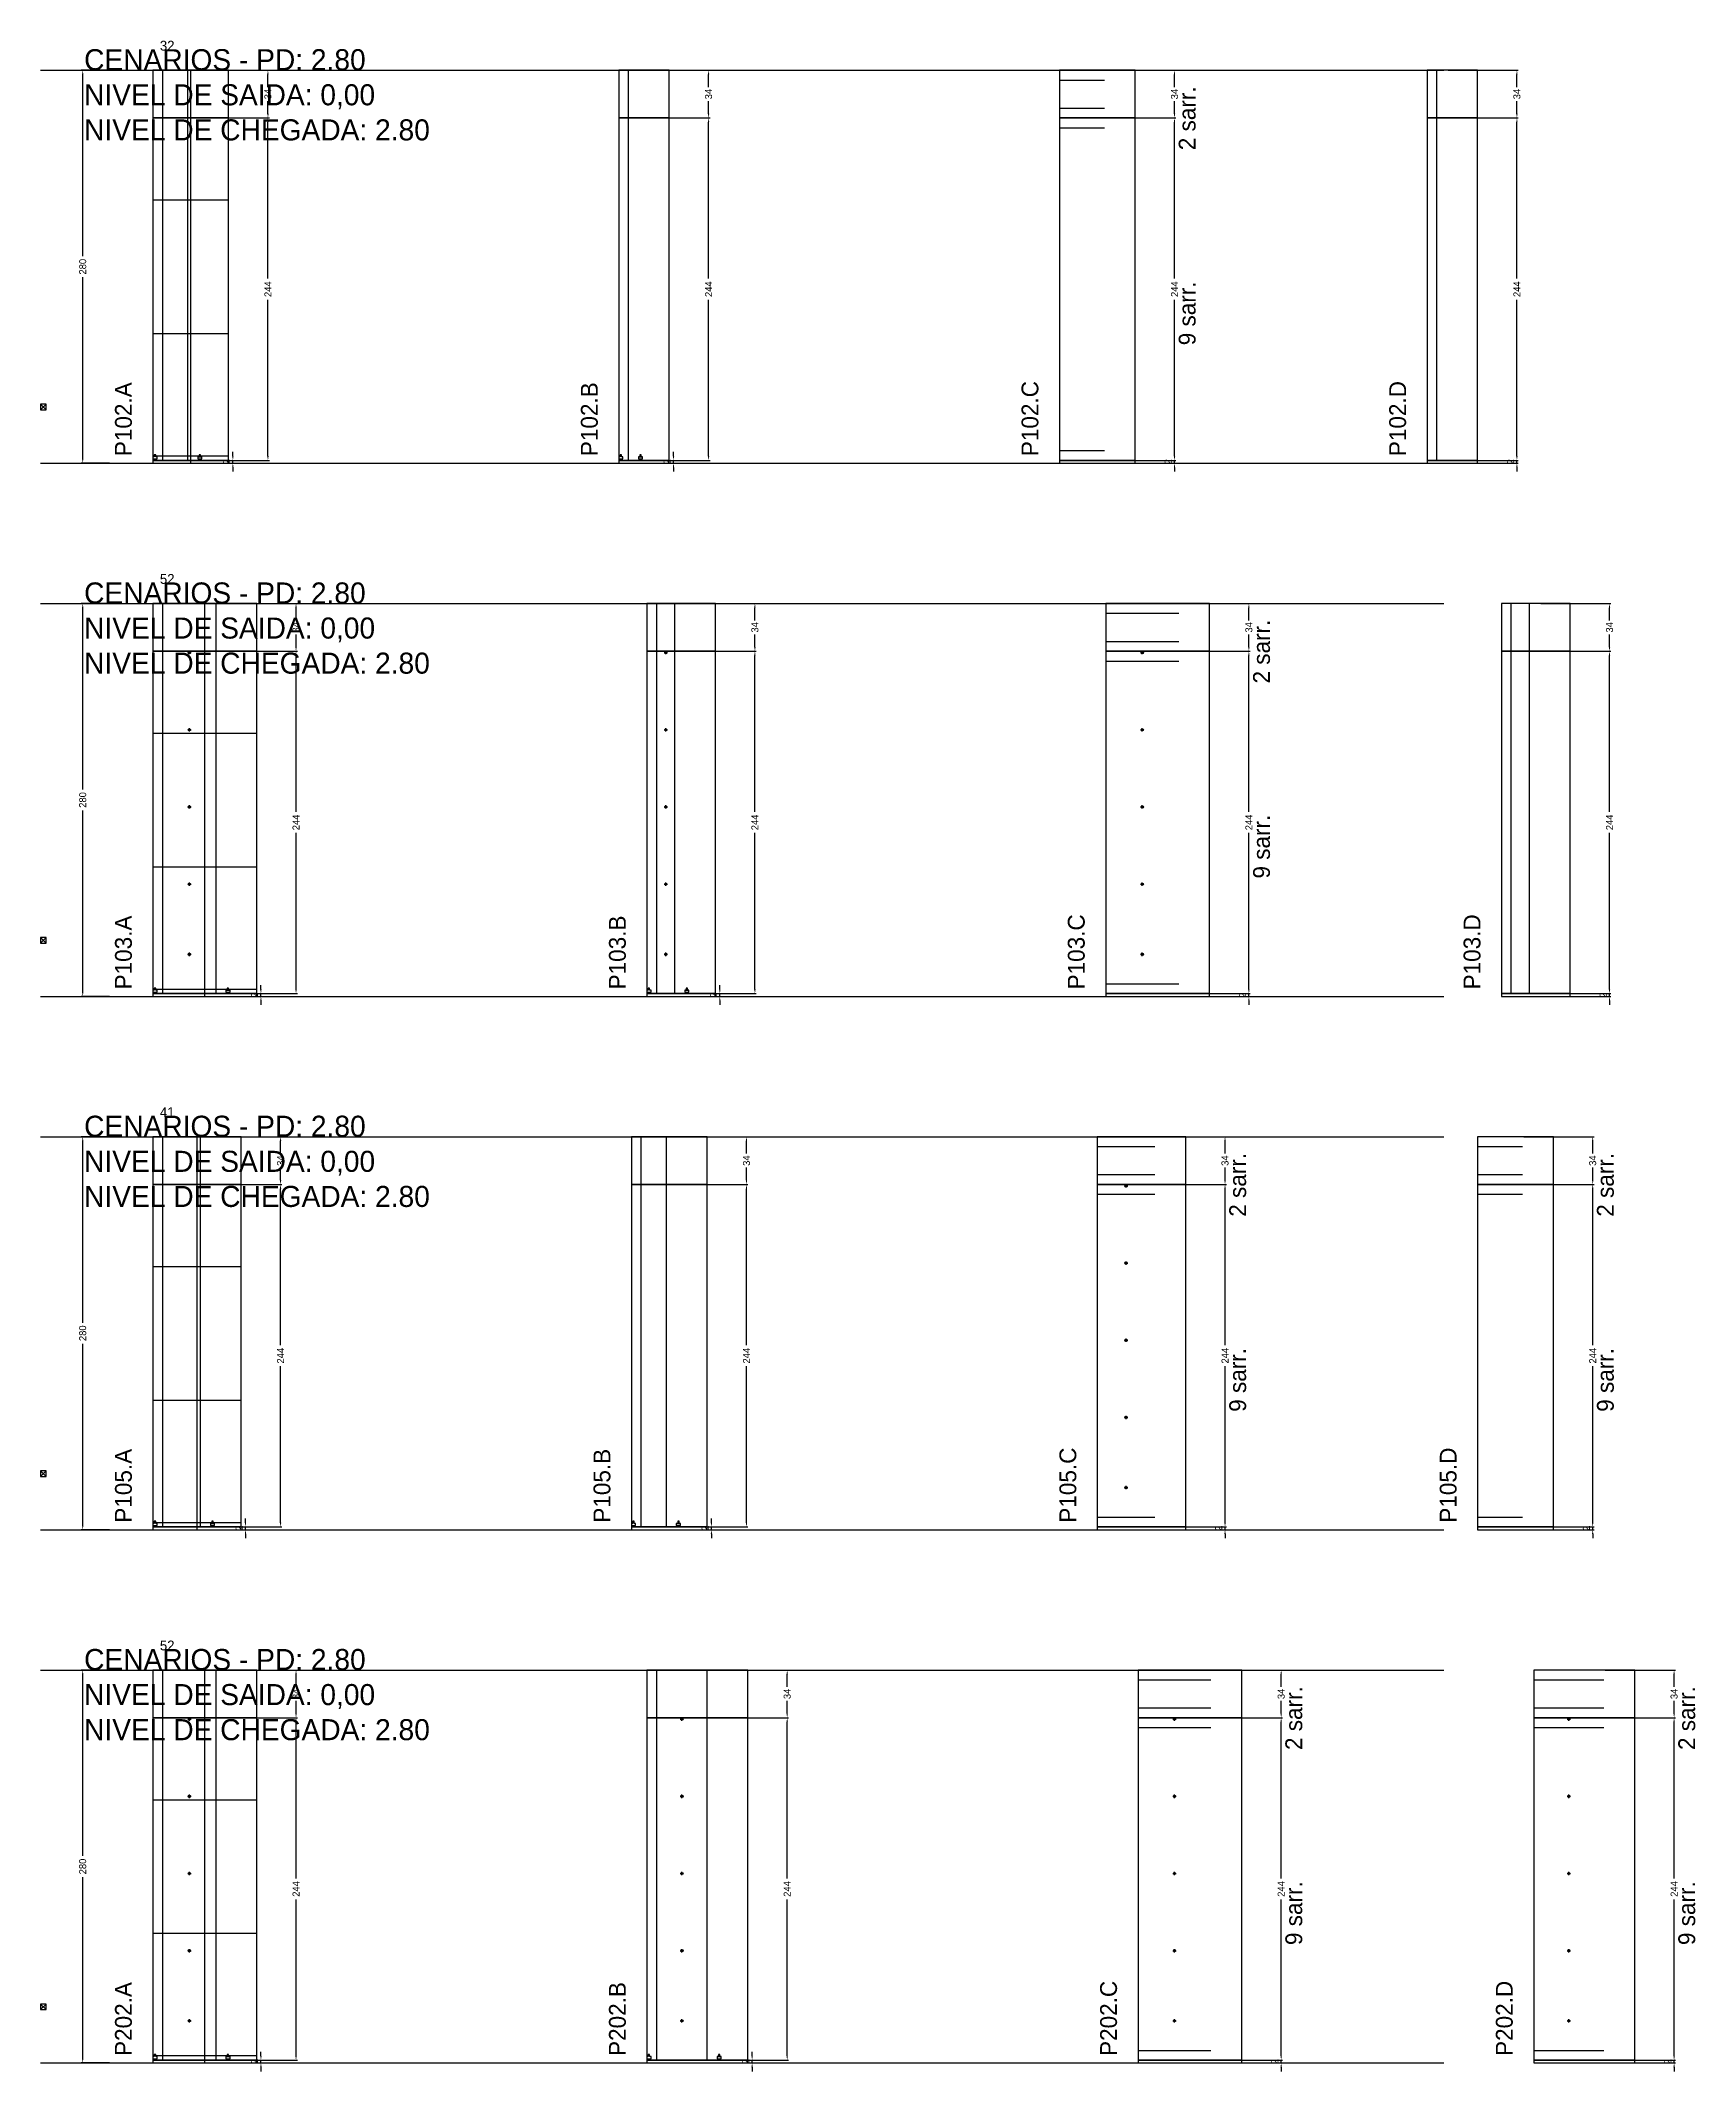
# Model space of a CAD drawing. Header units: centimetres. Extents: x -10500 to 4147, y -7606 to 295.
# Drawn here: x -7000 to -5821, y -1906 to -459 of the extents above; entities that cross this region are included whole.
import ezdxf

# ---------------------------------------------------------------- set-up
doc = ezdxf.new("R2010")
doc.units = ezdxf.units.CM
doc.linetypes.add('DASHED', pattern=[2, -2])
for name, color, linetype in [('COTA', 241, 'Continuous'), ('COTAS FURACAO', 16, 'Continuous'), ('Madeira', 30, 'Continuous'), ('NOMENCLATURA', 7, 'Continuous'), ('Nível', 160, 'Continuous'), ('Painéis', 200, 'Continuous'), ('Perfil Metálico', 150, 'Continuous'), ('SARR_2.2x7', 40, 'Continuous'), ('SARRAFO DE PRESSAO', 200, 'Continuous'), ('texto', 7, 'Continuous')]:
    doc.layers.add(name, color=color, linetype=linetype)
doc.dimstyles.new('PAINEL-NOVA', dxfattribs={"dimtxt": 5, "dimasz": 3, "dimexe": 1, "dimexo": 1, "dimgap": 1, "dimtad": 1, "dimcen": 2.5, "dimazin": 3, "dimtfac": 1, "dimtmove": 0, "dimatfit": 3})

msp = doc.modelspace()

# ---------------------------------------------------------------- texts
at = {"layer": 'NOMENCLATURA'}
for s, p in [('CENARIOS - PD: 2.80', (-6969, -480)), ('NIVEL DE SAIDA: 0,00', (-6969, -505)), ('NIVEL DE CHEGADA: 2.80', (-6969, -530)), ('CENARIOS - PD: 2.80', (-6969, -860)), ('NIVEL DE SAIDA: 0,00', (-6969, -885)), ('NIVEL DE CHEGADA: 2.80', (-6969, -910)), ('CENARIOS - PD: 2.80', (-6969, -1240)), ('NIVEL DE SAIDA: 0,00', (-6969, -1265)), ('NIVEL DE CHEGADA: 2.80', (-6969, -1290)), ('CENARIOS - PD: 2.80', (-6969, -1620)), ('NIVEL DE SAIDA: 0,00', (-6969, -1645)), ('NIVEL DE CHEGADA: 2.80', (-6969, -1670))]:
    msp.add_text(s, height=15, dxfattribs=at).set_placement(p)
for s, p in [('2 sarr.', (-6177, -537)), ('9 sarr.', (-6177, -676)), ('P102.A', (-6935, -755)), ('P102.B', (-6603, -755)), ('P102.C', (-6289, -755)), ('P102.D', (-6027, -755)), ('2 sarr.', (-6124, -917)), ('9 sarr.', (-6124, -1056)), ('P103.A', (-6935, -1135)), ('P103.B', (-6583, -1135)), ('P103.C', (-6256, -1135)), ('P103.D', (-5974, -1135)), ('2 sarr.', (-6141, -1297)), ('2 sarr.', (-5879, -1297)), ('9 sarr.', (-6141, -1436)), ('9 sarr.', (-5879, -1436)), ('P105.A', (-6935, -1515)), ('P105.B', (-6594, -1515)), ('P105.C', (-6262, -1515)), ('P105.D', (-5991, -1515)), ('2 sarr.', (-6101, -1677)), ('2 sarr.', (-5821, -1677)), ('9 sarr.', (-6101, -1816)), ('9 sarr.', (-5821, -1816)), ('P202.A', (-6935, -1895)), ('P202.B', (-6583, -1895)), ('P202.C', (-6233, -1895)), ('P202.D', (-5951, -1895))]:
    msp.add_text(s, height=12, rotation=90, dxfattribs=at).set_placement(p)
at = {"layer": 'texto'}
for s, p in [('32', (-6915, -466)), ('52', (-6915, -846)), ('41', (-6915, -1226)), ('52', (-6915, -1606))]:
    msp.add_text(s, height=7, dxfattribs=at).set_placement(p)

# ---------------------------------------------------------------- blocks, each defined once
blk = doc.blocks.new('_CLOSEDFILLED')
at = {"color": 0, "linetype": 'BYBLOCK'}
blk.add_solid([(-1, 0.16), (0, 0), (-1, -0.16)], dxfattribs=at)
blk = doc.blocks.new('*D105')
for p, q in [((-6951, -1620), (-6971, -1620)), ((-6970, -1752.5), (-6970, -1623)), ((-6970, -1897), (-6970, -1767.5)), ((-6951, -1900), (-6971, -1900))]:
    blk.add_line(p, q)
at = {"layer": 'Defpoints'}
for p in [(-6950, -1620), (-6970, -1900), (-6950, -1900)]:
    blk.add_point(p, dxfattribs=at)
at = {"layer": 'COTA', "xscale": 3, "yscale": 3}
for p, rotation in [((-6970, -1620), 90), ((-6970, -1900), 270)]:
    blk.add_blockref('_CLOSEDFILLED', p, dxfattribs=dict(at, rotation=rotation))
at = {"layer": 'COTA', "insert": (-6970, -1760), "char_height": 5, "attachment_point": 5, "rotation": 90}
blk.add_mtext('280', dxfattribs=at)
blk = doc.blocks.new('MULDURA')
at = {"layer": 'Paineis'}
for p, q in [((0, 0), (4, 4)), ((4, 0), (0, 4))]:
    blk.add_line(p, q, dxfattribs=at)
blk.add_lwpolyline([(0, 0), (4, 0), (4, 4), (0, 4)], close=True, dxfattribs=at)
blk = doc.blocks.new('*D107')
for p, q in [((-6867, -1654), (-6817, -1654)), ((-6818, -1768.5), (-6818, -1657)), ((-6818, -1895), (-6818, -1783.5)), ((-6867, -1898), (-6817, -1898))]:
    blk.add_line(p, q)
at = {"layer": 'Defpoints'}
for p in [(-6868, -1654), (-6868, -1898), (-6818, -1898)]:
    blk.add_point(p, dxfattribs=at)
at = {"layer": 'COTA', "xscale": 3, "yscale": 3}
for p, rotation in [((-6818, -1654), 90), ((-6818, -1898), 270)]:
    blk.add_blockref('_CLOSEDFILLED', p, dxfattribs=dict(at, rotation=rotation))
at = {"layer": 'COTA', "insert": (-6818, -1776), "char_height": 5, "attachment_point": 5, "rotation": 90}
blk.add_mtext('244', dxfattribs=at)
blk = doc.blocks.new('*D108')
for p, q in [((-6867, -1620), (-6817, -1620)), ((-6818, -1632), (-6818, -1623)), ((-6818, -1651), (-6818, -1642)), ((-6867, -1654), (-6817, -1654))]:
    blk.add_line(p, q)
at = {"layer": 'Defpoints'}
for p in [(-6868, -1620), (-6868, -1654), (-6818, -1654)]:
    blk.add_point(p, dxfattribs=at)
at = {"layer": 'COTA', "xscale": 3, "yscale": 3}
for p, rotation in [((-6818, -1620), 90), ((-6818, -1654), 270)]:
    blk.add_blockref('_CLOSEDFILLED', p, dxfattribs=dict(at, rotation=rotation))
at = {"layer": 'COTA', "insert": (-6818, -1637), "char_height": 5, "attachment_point": 5, "rotation": 90}
blk.add_mtext('34', dxfattribs=at)
blk = doc.blocks.new('SLIPTEE')
at = {"layer": 'Paineis'}
blk.add_lwpolyline([(0, 0), (3, 0), (3, 1.5), (2, 1.5), (2, 3), (1, 3), (1, 1.5), (0, 1.5)], close=True, dxfattribs=at)
blk = doc.blocks.new('SLIPTDD')
at = {"layer": 'Paineis'}
blk.add_line((0, 1.5), (3, 1.5), dxfattribs=at)
blk.add_lwpolyline([(0, 0), (3, 0), (3, 1.5), (2, 1.5), (2, 3), (1, 3), (1, 1.5), (0, 1.5)], close=True, dxfattribs=at)
blk = doc.blocks.new('furacao')
at = {"layer": 'COTAS FURACAO'}
for p, q in [((-1.2, 0), (1.2, 0)), ((0, -1.2), (0, 1.2))]:
    blk.add_line(p, q, dxfattribs=at)
blk.add_circle((0, 0), 0.8, dxfattribs=at)
blk = doc.blocks.new('*D110')
for p, q in [((-6517, -1654), (-6467, -1654)), ((-6468, -1768.5), (-6468, -1657)), ((-6468, -1895), (-6468, -1783.5)), ((-6517, -1898), (-6467, -1898))]:
    blk.add_line(p, q)
at = {"layer": 'Defpoints'}
for p in [(-6518, -1654), (-6518, -1898), (-6468, -1898)]:
    blk.add_point(p, dxfattribs=at)
at = {"layer": 'COTA', "xscale": 3, "yscale": 3}
for p, rotation in [((-6468, -1654), 90), ((-6468, -1898), 270)]:
    blk.add_blockref('_CLOSEDFILLED', p, dxfattribs=dict(at, rotation=rotation))
at = {"layer": 'COTA', "insert": (-6468, -1776), "char_height": 5, "attachment_point": 5, "rotation": 90}
blk.add_mtext('244', dxfattribs=at)
blk = doc.blocks.new('*D111')
for p, q in [((-6517, -1620), (-6467, -1620)), ((-6468, -1632), (-6468, -1623)), ((-6468, -1651), (-6468, -1642)), ((-6517, -1654), (-6467, -1654))]:
    blk.add_line(p, q)
at = {"layer": 'Defpoints'}
for p in [(-6518, -1620), (-6518, -1654), (-6468, -1654)]:
    blk.add_point(p, dxfattribs=at)
at = {"layer": 'COTA', "xscale": 3, "yscale": 3}
for p, rotation in [((-6468, -1620), 90), ((-6468, -1654), 270)]:
    blk.add_blockref('_CLOSEDFILLED', p, dxfattribs=dict(at, rotation=rotation))
at = {"layer": 'COTA', "insert": (-6468, -1637), "char_height": 5, "attachment_point": 5, "rotation": 90}
blk.add_mtext('34', dxfattribs=at)
blk = doc.blocks.new('*D113')
for p, q in [((-6165, -1654), (-6115, -1654)), ((-6116, -1768.5), (-6116, -1657)), ((-6116, -1895), (-6116, -1783.5)), ((-6165, -1898), (-6115, -1898))]:
    blk.add_line(p, q)
at = {"layer": 'Defpoints'}
for p in [(-6166, -1654), (-6166, -1898), (-6116, -1898)]:
    blk.add_point(p, dxfattribs=at)
at = {"layer": 'COTA', "xscale": 3, "yscale": 3}
for p, rotation in [((-6116, -1654), 90), ((-6116, -1898), 270)]:
    blk.add_blockref('_CLOSEDFILLED', p, dxfattribs=dict(at, rotation=rotation))
at = {"layer": 'COTA', "insert": (-6116, -1776), "char_height": 5, "attachment_point": 5, "rotation": 90}
blk.add_mtext('244', dxfattribs=at)
blk = doc.blocks.new('*D114')
for p, q in [((-6165, -1620), (-6115, -1620)), ((-6116, -1632), (-6116, -1623)), ((-6116, -1651), (-6116, -1642)), ((-6165, -1654), (-6115, -1654))]:
    blk.add_line(p, q)
at = {"layer": 'Defpoints'}
for p in [(-6166, -1620), (-6166, -1654), (-6116, -1654)]:
    blk.add_point(p, dxfattribs=at)
at = {"layer": 'COTA', "xscale": 3, "yscale": 3}
for p, rotation in [((-6116, -1620), 90), ((-6116, -1654), 270)]:
    blk.add_blockref('_CLOSEDFILLED', p, dxfattribs=dict(at, rotation=rotation))
at = {"layer": 'COTA', "insert": (-6116, -1637), "char_height": 5, "attachment_point": 5, "rotation": 90}
blk.add_mtext('34', dxfattribs=at)
blk = doc.blocks.new('*D116')
for p, q in [((-5885, -1654), (-5835, -1654)), ((-5836, -1768.5), (-5836, -1657)), ((-5836, -1895), (-5836, -1783.5)), ((-5885, -1898), (-5835, -1898))]:
    blk.add_line(p, q)
at = {"layer": 'Defpoints'}
for p in [(-5886, -1654), (-5886, -1898), (-5836, -1898)]:
    blk.add_point(p, dxfattribs=at)
at = {"layer": 'COTA', "xscale": 3, "yscale": 3}
for p, rotation in [((-5836, -1654), 90), ((-5836, -1898), 270)]:
    blk.add_blockref('_CLOSEDFILLED', p, dxfattribs=dict(at, rotation=rotation))
at = {"layer": 'COTA', "insert": (-5836, -1776), "char_height": 5, "attachment_point": 5, "rotation": 90}
blk.add_mtext('244', dxfattribs=at)
blk = doc.blocks.new('*D117')
for p, q in [((-5885, -1620), (-5835, -1620)), ((-5836, -1632), (-5836, -1623)), ((-5836, -1651), (-5836, -1642)), ((-5885, -1654), (-5835, -1654))]:
    blk.add_line(p, q)
at = {"layer": 'Defpoints'}
for p in [(-5886, -1620), (-5886, -1654), (-5836, -1654)]:
    blk.add_point(p, dxfattribs=at)
at = {"layer": 'COTA', "xscale": 3, "yscale": 3}
for p, rotation in [((-5836, -1620), 90), ((-5836, -1654), 270)]:
    blk.add_blockref('_CLOSEDFILLED', p, dxfattribs=dict(at, rotation=rotation))
at = {"layer": 'COTA', "insert": (-5836, -1637), "char_height": 5, "attachment_point": 5, "rotation": 90}
blk.add_mtext('34', dxfattribs=at)
blk = doc.blocks.new('*D79')
for p, q in [((-6951, -1240), (-6971, -1240)), ((-6970, -1372.5), (-6970, -1243)), ((-6970, -1517), (-6970, -1387.5)), ((-6951, -1520), (-6971, -1520))]:
    blk.add_line(p, q)
at = {"layer": 'Defpoints'}
for p in [(-6950, -1240), (-6970, -1520), (-6950, -1520)]:
    blk.add_point(p, dxfattribs=at)
at = {"layer": 'COTA', "xscale": 3, "yscale": 3}
for p, rotation in [((-6970, -1240), 90), ((-6970, -1520), 270)]:
    blk.add_blockref('_CLOSEDFILLED', p, dxfattribs=dict(at, rotation=rotation))
at = {"layer": 'COTA', "insert": (-6970, -1380), "char_height": 5, "attachment_point": 5, "rotation": 90}
blk.add_mtext('280', dxfattribs=at)
blk = doc.blocks.new('*D81')
for p, q in [((-6878, -1274), (-6828, -1274)), ((-6829, -1388.5), (-6829, -1277)), ((-6829, -1515), (-6829, -1403.5)), ((-6878, -1518), (-6828, -1518))]:
    blk.add_line(p, q)
at = {"layer": 'Defpoints'}
for p in [(-6879, -1274), (-6879, -1518), (-6829, -1518)]:
    blk.add_point(p, dxfattribs=at)
at = {"layer": 'COTA', "xscale": 3, "yscale": 3}
for p, rotation in [((-6829, -1274), 90), ((-6829, -1518), 270)]:
    blk.add_blockref('_CLOSEDFILLED', p, dxfattribs=dict(at, rotation=rotation))
at = {"layer": 'COTA', "insert": (-6829, -1396), "char_height": 5, "attachment_point": 5, "rotation": 90}
blk.add_mtext('244', dxfattribs=at)
blk = doc.blocks.new('*D82')
for p, q in [((-6878, -1240), (-6828, -1240)), ((-6829, -1252), (-6829, -1243)), ((-6829, -1271), (-6829, -1262)), ((-6878, -1274), (-6828, -1274))]:
    blk.add_line(p, q)
at = {"layer": 'Defpoints'}
for p in [(-6879, -1240), (-6879, -1274), (-6829, -1274)]:
    blk.add_point(p, dxfattribs=at)
at = {"layer": 'COTA', "xscale": 3, "yscale": 3}
for p, rotation in [((-6829, -1240), 90), ((-6829, -1274), 270)]:
    blk.add_blockref('_CLOSEDFILLED', p, dxfattribs=dict(at, rotation=rotation))
at = {"layer": 'COTA', "insert": (-6829, -1257), "char_height": 5, "attachment_point": 5, "rotation": 90}
blk.add_mtext('34', dxfattribs=at)
blk = doc.blocks.new('*D84')
for p, q in [((-6546, -1274), (-6496, -1274)), ((-6497, -1388.5), (-6497, -1277)), ((-6497, -1515), (-6497, -1403.5)), ((-6546, -1518), (-6496, -1518))]:
    blk.add_line(p, q)
at = {"layer": 'Defpoints'}
for p in [(-6547, -1274), (-6547, -1518), (-6497, -1518)]:
    blk.add_point(p, dxfattribs=at)
at = {"layer": 'COTA', "xscale": 3, "yscale": 3}
for p, rotation in [((-6497, -1274), 90), ((-6497, -1518), 270)]:
    blk.add_blockref('_CLOSEDFILLED', p, dxfattribs=dict(at, rotation=rotation))
at = {"layer": 'COTA', "insert": (-6497, -1396), "char_height": 5, "attachment_point": 5, "rotation": 90}
blk.add_mtext('244', dxfattribs=at)
blk = doc.blocks.new('*D85')
for p, q in [((-6546, -1240), (-6496, -1240)), ((-6497, -1252), (-6497, -1243)), ((-6497, -1271), (-6497, -1262)), ((-6546, -1274), (-6496, -1274))]:
    blk.add_line(p, q)
at = {"layer": 'Defpoints'}
for p in [(-6547, -1240), (-6547, -1274), (-6497, -1274)]:
    blk.add_point(p, dxfattribs=at)
at = {"layer": 'COTA', "xscale": 3, "yscale": 3}
for p, rotation in [((-6497, -1240), 90), ((-6497, -1274), 270)]:
    blk.add_blockref('_CLOSEDFILLED', p, dxfattribs=dict(at, rotation=rotation))
at = {"layer": 'COTA', "insert": (-6497, -1257), "char_height": 5, "attachment_point": 5, "rotation": 90}
blk.add_mtext('34', dxfattribs=at)
blk = doc.blocks.new('*D87')
for p, q in [((-6205, -1274), (-6155, -1274)), ((-6156, -1388.5), (-6156, -1277)), ((-6156, -1515), (-6156, -1403.5)), ((-6205, -1518), (-6155, -1518))]:
    blk.add_line(p, q)
at = {"layer": 'Defpoints'}
for p in [(-6206, -1274), (-6206, -1518), (-6156, -1518)]:
    blk.add_point(p, dxfattribs=at)
at = {"layer": 'COTA', "xscale": 3, "yscale": 3}
for p, rotation in [((-6156, -1274), 90), ((-6156, -1518), 270)]:
    blk.add_blockref('_CLOSEDFILLED', p, dxfattribs=dict(at, rotation=rotation))
at = {"layer": 'COTA', "insert": (-6156, -1396), "char_height": 5, "attachment_point": 5, "rotation": 90}
blk.add_mtext('244', dxfattribs=at)
blk = doc.blocks.new('*D88')
for p, q in [((-6205, -1240), (-6155, -1240)), ((-6156, -1252), (-6156, -1243)), ((-6156, -1271), (-6156, -1262)), ((-6205, -1274), (-6155, -1274))]:
    blk.add_line(p, q)
at = {"layer": 'Defpoints'}
for p in [(-6206, -1240), (-6206, -1274), (-6156, -1274)]:
    blk.add_point(p, dxfattribs=at)
at = {"layer": 'COTA', "xscale": 3, "yscale": 3}
for p, rotation in [((-6156, -1240), 90), ((-6156, -1274), 270)]:
    blk.add_blockref('_CLOSEDFILLED', p, dxfattribs=dict(at, rotation=rotation))
at = {"layer": 'COTA', "insert": (-6156, -1257), "char_height": 5, "attachment_point": 5, "rotation": 90}
blk.add_mtext('34', dxfattribs=at)
blk = doc.blocks.new('*D90')
for p, q in [((-5943, -1274), (-5893, -1274)), ((-5894, -1388.5), (-5894, -1277)), ((-5894, -1515), (-5894, -1403.5)), ((-5943, -1518), (-5893, -1518))]:
    blk.add_line(p, q)
at = {"layer": 'Defpoints'}
for p in [(-5944, -1274), (-5944, -1518), (-5894, -1518)]:
    blk.add_point(p, dxfattribs=at)
at = {"layer": 'COTA', "xscale": 3, "yscale": 3}
for p, rotation in [((-5894, -1274), 90), ((-5894, -1518), 270)]:
    blk.add_blockref('_CLOSEDFILLED', p, dxfattribs=dict(at, rotation=rotation))
at = {"layer": 'COTA', "insert": (-5894, -1396), "char_height": 5, "attachment_point": 5, "rotation": 90}
blk.add_mtext('244', dxfattribs=at)
blk = doc.blocks.new('*D91')
for p, q in [((-5943, -1240), (-5893, -1240)), ((-5894, -1252), (-5894, -1243)), ((-5894, -1271), (-5894, -1262)), ((-5943, -1274), (-5893, -1274))]:
    blk.add_line(p, q)
at = {"layer": 'Defpoints'}
for p in [(-5944, -1240), (-5944, -1274), (-5894, -1274)]:
    blk.add_point(p, dxfattribs=at)
at = {"layer": 'COTA', "xscale": 3, "yscale": 3}
for p, rotation in [((-5894, -1240), 90), ((-5894, -1274), 270)]:
    blk.add_blockref('_CLOSEDFILLED', p, dxfattribs=dict(at, rotation=rotation))
at = {"layer": 'COTA', "insert": (-5894, -1257), "char_height": 5, "attachment_point": 5, "rotation": 90}
blk.add_mtext('34', dxfattribs=at)
blk = doc.blocks.new('*D53')
for p, q in [((-6951, -860), (-6971, -860)), ((-6970, -992.5), (-6970, -863)), ((-6970, -1137), (-6970, -1007.5)), ((-6951, -1140), (-6971, -1140))]:
    blk.add_line(p, q)
at = {"layer": 'Defpoints'}
for p in [(-6950, -860), (-6970, -1140), (-6950, -1140)]:
    blk.add_point(p, dxfattribs=at)
at = {"layer": 'COTA', "xscale": 3, "yscale": 3}
for p, rotation in [((-6970, -860), 90), ((-6970, -1140), 270)]:
    blk.add_blockref('_CLOSEDFILLED', p, dxfattribs=dict(at, rotation=rotation))
at = {"layer": 'COTA', "insert": (-6970, -1000), "char_height": 5, "attachment_point": 5, "rotation": 90}
blk.add_mtext('280', dxfattribs=at)
blk = doc.blocks.new('*D55')
for p, q in [((-6867, -894), (-6817, -894)), ((-6818, -1008.5), (-6818, -897)), ((-6818, -1135), (-6818, -1023.5)), ((-6867, -1138), (-6817, -1138))]:
    blk.add_line(p, q)
at = {"layer": 'Defpoints'}
for p in [(-6868, -894), (-6868, -1138), (-6818, -1138)]:
    blk.add_point(p, dxfattribs=at)
at = {"layer": 'COTA', "xscale": 3, "yscale": 3}
for p, rotation in [((-6818, -894), 90), ((-6818, -1138), 270)]:
    blk.add_blockref('_CLOSEDFILLED', p, dxfattribs=dict(at, rotation=rotation))
at = {"layer": 'COTA', "insert": (-6818, -1016), "char_height": 5, "attachment_point": 5, "rotation": 90}
blk.add_mtext('244', dxfattribs=at)
blk = doc.blocks.new('*D56')
for p, q in [((-6867, -860), (-6817, -860)), ((-6818, -872), (-6818, -863)), ((-6818, -891), (-6818, -882)), ((-6867, -894), (-6817, -894))]:
    blk.add_line(p, q)
at = {"layer": 'Defpoints'}
for p in [(-6868, -860), (-6868, -894), (-6818, -894)]:
    blk.add_point(p, dxfattribs=at)
at = {"layer": 'COTA', "xscale": 3, "yscale": 3}
for p, rotation in [((-6818, -860), 90), ((-6818, -894), 270)]:
    blk.add_blockref('_CLOSEDFILLED', p, dxfattribs=dict(at, rotation=rotation))
at = {"layer": 'COTA', "insert": (-6818, -877), "char_height": 5, "attachment_point": 5, "rotation": 90}
blk.add_mtext('34', dxfattribs=at)
blk = doc.blocks.new('*D58')
for p, q in [((-6540, -894), (-6490, -894)), ((-6491, -1008.5), (-6491, -897)), ((-6491, -1135), (-6491, -1023.5)), ((-6540, -1138), (-6490, -1138))]:
    blk.add_line(p, q)
at = {"layer": 'Defpoints'}
for p in [(-6541, -894), (-6541, -1138), (-6491, -1138)]:
    blk.add_point(p, dxfattribs=at)
at = {"layer": 'COTA', "xscale": 3, "yscale": 3}
for p, rotation in [((-6491, -894), 90), ((-6491, -1138), 270)]:
    blk.add_blockref('_CLOSEDFILLED', p, dxfattribs=dict(at, rotation=rotation))
at = {"layer": 'COTA', "insert": (-6491, -1016), "char_height": 5, "attachment_point": 5, "rotation": 90}
blk.add_mtext('244', dxfattribs=at)
blk = doc.blocks.new('*D59')
for p, q in [((-6540, -860), (-6490, -860)), ((-6491, -872), (-6491, -863)), ((-6491, -891), (-6491, -882)), ((-6540, -894), (-6490, -894))]:
    blk.add_line(p, q)
at = {"layer": 'Defpoints'}
for p in [(-6541, -860), (-6541, -894), (-6491, -894)]:
    blk.add_point(p, dxfattribs=at)
at = {"layer": 'COTA', "xscale": 3, "yscale": 3}
for p, rotation in [((-6491, -860), 90), ((-6491, -894), 270)]:
    blk.add_blockref('_CLOSEDFILLED', p, dxfattribs=dict(at, rotation=rotation))
at = {"layer": 'COTA', "insert": (-6491, -877), "char_height": 5, "attachment_point": 5, "rotation": 90}
blk.add_mtext('34', dxfattribs=at)
blk = doc.blocks.new('*D61')
for p, q in [((-6188, -894), (-6138, -894)), ((-6139, -1008.5), (-6139, -897)), ((-6139, -1135), (-6139, -1023.5)), ((-6188, -1138), (-6138, -1138))]:
    blk.add_line(p, q)
at = {"layer": 'Defpoints'}
for p in [(-6189, -894), (-6189, -1138), (-6139, -1138)]:
    blk.add_point(p, dxfattribs=at)
at = {"layer": 'COTA', "xscale": 3, "yscale": 3}
for p, rotation in [((-6139, -894), 90), ((-6139, -1138), 270)]:
    blk.add_blockref('_CLOSEDFILLED', p, dxfattribs=dict(at, rotation=rotation))
at = {"layer": 'COTA', "insert": (-6139, -1016), "char_height": 5, "attachment_point": 5, "rotation": 90}
blk.add_mtext('244', dxfattribs=at)
blk = doc.blocks.new('*D62')
for p, q in [((-6188, -860), (-6138, -860)), ((-6139, -872), (-6139, -863)), ((-6139, -891), (-6139, -882)), ((-6188, -894), (-6138, -894))]:
    blk.add_line(p, q)
at = {"layer": 'Defpoints'}
for p in [(-6189, -860), (-6189, -894), (-6139, -894)]:
    blk.add_point(p, dxfattribs=at)
at = {"layer": 'COTA', "xscale": 3, "yscale": 3}
for p, rotation in [((-6139, -860), 90), ((-6139, -894), 270)]:
    blk.add_blockref('_CLOSEDFILLED', p, dxfattribs=dict(at, rotation=rotation))
at = {"layer": 'COTA', "insert": (-6139, -877), "char_height": 5, "attachment_point": 5, "rotation": 90}
blk.add_mtext('34', dxfattribs=at)
blk = doc.blocks.new('*D64')
for p, q in [((-5931, -894), (-5881, -894)), ((-5882, -1008.5), (-5882, -897)), ((-5882, -1135), (-5882, -1023.5)), ((-5931, -1138), (-5881, -1138))]:
    blk.add_line(p, q)
at = {"layer": 'Defpoints'}
for p in [(-5932, -894), (-5932, -1138), (-5882, -1138)]:
    blk.add_point(p, dxfattribs=at)
at = {"layer": 'COTA', "xscale": 3, "yscale": 3}
for p, rotation in [((-5882, -894), 90), ((-5882, -1138), 270)]:
    blk.add_blockref('_CLOSEDFILLED', p, dxfattribs=dict(at, rotation=rotation))
at = {"layer": 'COTA', "insert": (-5882, -1016), "char_height": 5, "attachment_point": 5, "rotation": 90}
blk.add_mtext('244', dxfattribs=at)
blk = doc.blocks.new('*D65')
for p, q in [((-5931, -860), (-5881, -860)), ((-5882, -872), (-5882, -863)), ((-5882, -891), (-5882, -882)), ((-5931, -894), (-5881, -894))]:
    blk.add_line(p, q)
at = {"layer": 'Defpoints'}
for p in [(-5932, -860), (-5932, -894), (-5882, -894)]:
    blk.add_point(p, dxfattribs=at)
at = {"layer": 'COTA', "xscale": 3, "yscale": 3}
for p, rotation in [((-5882, -860), 90), ((-5882, -894), 270)]:
    blk.add_blockref('_CLOSEDFILLED', p, dxfattribs=dict(at, rotation=rotation))
at = {"layer": 'COTA', "insert": (-5882, -877), "char_height": 5, "attachment_point": 5, "rotation": 90}
blk.add_mtext('34', dxfattribs=at)
blk = doc.blocks.new('*D27')
for p, q in [((-6951, -480), (-6971, -480)), ((-6970, -612.5), (-6970, -483)), ((-6970, -757), (-6970, -627.5)), ((-6951, -760), (-6971, -760))]:
    blk.add_line(p, q)
at = {"layer": 'Defpoints'}
for p in [(-6950, -480), (-6970, -760), (-6950, -760)]:
    blk.add_point(p, dxfattribs=at)
at = {"layer": 'COTA', "xscale": 3, "yscale": 3}
for p, rotation in [((-6970, -480), 90), ((-6970, -760), 270)]:
    blk.add_blockref('_CLOSEDFILLED', p, dxfattribs=dict(at, rotation=rotation))
at = {"layer": 'COTA', "insert": (-6970, -620), "char_height": 5, "attachment_point": 5, "rotation": 90}
blk.add_mtext('280', dxfattribs=at)
blk = doc.blocks.new('*D29')
for p, q in [((-6887, -514), (-6837, -514)), ((-6838, -628.5), (-6838, -517)), ((-6838, -755), (-6838, -643.5)), ((-6887, -758), (-6837, -758))]:
    blk.add_line(p, q)
at = {"layer": 'Defpoints'}
for p in [(-6888, -514), (-6888, -758), (-6838, -758)]:
    blk.add_point(p, dxfattribs=at)
at = {"layer": 'COTA', "xscale": 3, "yscale": 3}
for p, rotation in [((-6838, -514), 90), ((-6838, -758), 270)]:
    blk.add_blockref('_CLOSEDFILLED', p, dxfattribs=dict(at, rotation=rotation))
at = {"layer": 'COTA', "insert": (-6838, -636), "char_height": 5, "attachment_point": 5, "rotation": 90}
blk.add_mtext('244', dxfattribs=at)
blk = doc.blocks.new('*D30')
for p, q in [((-6887, -480), (-6837, -480)), ((-6838, -492), (-6838, -483)), ((-6838, -511), (-6838, -502)), ((-6887, -514), (-6837, -514))]:
    blk.add_line(p, q)
at = {"layer": 'Defpoints'}
for p in [(-6888, -480), (-6888, -514), (-6838, -514)]:
    blk.add_point(p, dxfattribs=at)
at = {"layer": 'COTA', "xscale": 3, "yscale": 3}
for p, rotation in [((-6838, -480), 90), ((-6838, -514), 270)]:
    blk.add_blockref('_CLOSEDFILLED', p, dxfattribs=dict(at, rotation=rotation))
at = {"layer": 'COTA', "insert": (-6838, -497), "char_height": 5, "attachment_point": 5, "rotation": 90}
blk.add_mtext('34', dxfattribs=at)
blk = doc.blocks.new('*D32')
for p, q in [((-6573, -514), (-6523, -514)), ((-6524, -628.5), (-6524, -517)), ((-6524, -755), (-6524, -643.5)), ((-6573, -758), (-6523, -758))]:
    blk.add_line(p, q)
at = {"layer": 'Defpoints'}
for p in [(-6574, -514), (-6574, -758), (-6524, -758)]:
    blk.add_point(p, dxfattribs=at)
at = {"layer": 'COTA', "xscale": 3, "yscale": 3}
for p, rotation in [((-6524, -514), 90), ((-6524, -758), 270)]:
    blk.add_blockref('_CLOSEDFILLED', p, dxfattribs=dict(at, rotation=rotation))
at = {"layer": 'COTA', "insert": (-6524, -636), "char_height": 5, "attachment_point": 5, "rotation": 90}
blk.add_mtext('244', dxfattribs=at)
blk = doc.blocks.new('*D33')
for p, q in [((-6573, -480), (-6523, -480)), ((-6524, -492), (-6524, -483)), ((-6524, -511), (-6524, -502)), ((-6573, -514), (-6523, -514))]:
    blk.add_line(p, q)
at = {"layer": 'Defpoints'}
for p in [(-6574, -480), (-6574, -514), (-6524, -514)]:
    blk.add_point(p, dxfattribs=at)
at = {"layer": 'COTA', "xscale": 3, "yscale": 3}
for p, rotation in [((-6524, -480), 90), ((-6524, -514), 270)]:
    blk.add_blockref('_CLOSEDFILLED', p, dxfattribs=dict(at, rotation=rotation))
at = {"layer": 'COTA', "insert": (-6524, -497), "char_height": 5, "attachment_point": 5, "rotation": 90}
blk.add_mtext('34', dxfattribs=at)
blk = doc.blocks.new('*D35')
for p, q in [((-6241, -514), (-6191, -514)), ((-6192, -628.5), (-6192, -517)), ((-6192, -755), (-6192, -643.5)), ((-6241, -758), (-6191, -758))]:
    blk.add_line(p, q)
at = {"layer": 'Defpoints'}
for p in [(-6242, -514), (-6242, -758), (-6192, -758)]:
    blk.add_point(p, dxfattribs=at)
at = {"layer": 'COTA', "xscale": 3, "yscale": 3}
for p, rotation in [((-6192, -514), 90), ((-6192, -758), 270)]:
    blk.add_blockref('_CLOSEDFILLED', p, dxfattribs=dict(at, rotation=rotation))
at = {"layer": 'COTA', "insert": (-6192, -636), "char_height": 5, "attachment_point": 5, "rotation": 90}
blk.add_mtext('244', dxfattribs=at)
blk = doc.blocks.new('*D36')
for p, q in [((-6241, -480), (-6191, -480)), ((-6192, -492), (-6192, -483)), ((-6192, -511), (-6192, -502)), ((-6241, -514), (-6191, -514))]:
    blk.add_line(p, q)
at = {"layer": 'Defpoints'}
for p in [(-6242, -480), (-6242, -514), (-6192, -514)]:
    blk.add_point(p, dxfattribs=at)
at = {"layer": 'COTA', "xscale": 3, "yscale": 3}
for p, rotation in [((-6192, -480), 90), ((-6192, -514), 270)]:
    blk.add_blockref('_CLOSEDFILLED', p, dxfattribs=dict(at, rotation=rotation))
at = {"layer": 'COTA', "insert": (-6192, -497), "char_height": 5, "attachment_point": 5, "rotation": 90}
blk.add_mtext('34', dxfattribs=at)
blk = doc.blocks.new('*D38')
for p, q in [((-5997, -514), (-5947, -514)), ((-5948, -628.5), (-5948, -517)), ((-5948, -755), (-5948, -643.5)), ((-5997, -758), (-5947, -758))]:
    blk.add_line(p, q)
at = {"layer": 'Defpoints'}
for p in [(-5998, -514), (-5998, -758), (-5948, -758)]:
    blk.add_point(p, dxfattribs=at)
at = {"layer": 'COTA', "xscale": 3, "yscale": 3}
for p, rotation in [((-5948, -514), 90), ((-5948, -758), 270)]:
    blk.add_blockref('_CLOSEDFILLED', p, dxfattribs=dict(at, rotation=rotation))
at = {"layer": 'COTA', "insert": (-5948, -636), "char_height": 5, "attachment_point": 5, "rotation": 90}
blk.add_mtext('244', dxfattribs=at)
blk = doc.blocks.new('*D39')
for p, q in [((-5997, -480), (-5947, -480)), ((-5948, -492), (-5948, -483)), ((-5948, -511), (-5948, -502)), ((-5997, -514), (-5947, -514))]:
    blk.add_line(p, q)
at = {"layer": 'Defpoints'}
for p in [(-5998, -480), (-5998, -514), (-5948, -514)]:
    blk.add_point(p, dxfattribs=at)
at = {"layer": 'COTA', "xscale": 3, "yscale": 3}
for p, rotation in [((-5948, -480), 90), ((-5948, -514), 270)]:
    blk.add_blockref('_CLOSEDFILLED', p, dxfattribs=dict(at, rotation=rotation))
at = {"layer": 'COTA', "insert": (-5948, -497), "char_height": 5, "attachment_point": 5, "rotation": 90}
blk.add_mtext('34', dxfattribs=at)

# ---------------------------------------------------------------- dimensions: what is measured, and where the dimension line sits
at = {"layer": 'COTA'}
for base, p1, p2, picture, middle in [((-6970, -760), (-6950, -760), (-6950, -480), '*D27', (-6970, -620)), ((-6838, -514), (-6888, -514), (-6888, -480), '*D30', (-6838, -497)), ((-6524, -514), (-6574, -514), (-6574, -480), '*D33', (-6524, -497)), ((-6192, -514), (-6242, -514), (-6242, -480), '*D36', (-6192, -497)), ((-5948, -514), (-5998, -514), (-5998, -480), '*D39', (-5948, -497)), ((-6838, -758), (-6888, -758), (-6888, -514), '*D29', (-6838, -636)), ((-6524, -758), (-6574, -758), (-6574, -514), '*D32', (-6524, -636)), ((-6192, -758), (-6242, -758), (-6242, -514), '*D35', (-6192, -636)), ((-5948, -758), (-5998, -758), (-5998, -514), '*D38', (-5948, -636)), ((-6970, -1140), (-6950, -1140), (-6950, -860), '*D53', (-6970, -1000)), ((-6818, -894), (-6868, -894), (-6868, -860), '*D56', (-6818, -877)), ((-6491, -894), (-6541, -894), (-6541, -860), '*D59', (-6491, -877)), ((-6139, -894), (-6189, -894), (-6189, -860), '*D62', (-6139, -877)), ((-5882, -894), (-5932, -894), (-5932, -860), '*D65', (-5882, -877)), ((-6818, -1138), (-6868, -1138), (-6868, -894), '*D55', (-6818, -1016)), ((-6491, -1138), (-6541, -1138), (-6541, -894), '*D58', (-6491, -1016)), ((-6139, -1138), (-6189, -1138), (-6189, -894), '*D61', (-6139, -1016)), ((-5882, -1138), (-5932, -1138), (-5932, -894), '*D64', (-5882, -1016)), ((-6970, -1520), (-6950, -1520), (-6950, -1240), '*D79', (-6970, -1380)), ((-6829, -1274), (-6879, -1274), (-6879, -1240), '*D82', (-6829, -1257)), ((-6497, -1274), (-6547, -1274), (-6547, -1240), '*D85', (-6497, -1257)), ((-6156, -1274), (-6206, -1274), (-6206, -1240), '*D88', (-6156, -1257)), ((-5894, -1274), (-5944, -1274), (-5944, -1240), '*D91', (-5894, -1257)), ((-6829, -1518), (-6879, -1518), (-6879, -1274), '*D81', (-6829, -1396)), ((-6497, -1518), (-6547, -1518), (-6547, -1274), '*D84', (-6497, -1396)), ((-6156, -1518), (-6206, -1518), (-6206, -1274), '*D87', (-6156, -1396)), ((-5894, -1518), (-5944, -1518), (-5944, -1274), '*D90', (-5894, -1396)), ((-6970, -1900), (-6950, -1900), (-6950, -1620), '*D105', (-6970, -1760)), ((-6818, -1654), (-6868, -1654), (-6868, -1620), '*D108', (-6818, -1637)), ((-6468, -1654), (-6518, -1654), (-6518, -1620), '*D111', (-6468, -1637)), ((-6116, -1654), (-6166, -1654), (-6166, -1620), '*D114', (-6116, -1637)), ((-5836, -1654), (-5886, -1654), (-5886, -1620), '*D117', (-5836, -1637)), ((-6818, -1898), (-6868, -1898), (-6868, -1654), '*D107', (-6818, -1776)), ((-6468, -1898), (-6518, -1898), (-6518, -1654), '*D110', (-6468, -1776)), ((-6116, -1898), (-6166, -1898), (-6166, -1654), '*D113', (-6116, -1776)), ((-5836, -1898), (-5886, -1898), (-5886, -1654), '*D116', (-5836, -1776))]:
    dim = msp.add_linear_dim(base=base, p1=p1, p2=p2, angle=90, dimstyle='PAINEL-NOVA', dxfattribs=at)
    dim.commit()
    dim.dimension.update_dxf_attribs({"geometry": picture, "text_midpoint": middle})
for base, p1, p2 in [((-6863, -760), (-6888, -760), (-6888, -758)), ((-6549, -760), (-6574, -760), (-6574, -758)), ((-6192, -760), (-6242, -760), (-6242, -758)), ((-5948, -760), (-5998, -760), (-5998, -758)), ((-6843, -1140), (-6868, -1140), (-6868, -1138)), ((-6516, -1140), (-6541, -1140), (-6541, -1138)), ((-6139, -1140), (-6189, -1140), (-6189, -1138)), ((-5882, -1140), (-5932, -1140), (-5932, -1138)), ((-6854, -1520), (-6879, -1520), (-6879, -1518)), ((-6522, -1520), (-6547, -1520), (-6547, -1518)), ((-6156, -1520), (-6206, -1520), (-6206, -1518)), ((-5894, -1520), (-5944, -1520), (-5944, -1518)), ((-6843, -1900), (-6868, -1900), (-6868, -1898)), ((-6493, -1900), (-6518, -1900), (-6518, -1898)), ((-6116, -1900), (-6166, -1900), (-6166, -1898)), ((-5836, -1900), (-5886, -1900), (-5886, -1898))]:
    msp.add_linear_dim(base=base, p1=p1, p2=p2, angle=90, dimstyle='PAINEL-NOVA', dxfattribs=at).render()

# ---------------------------------------------------------------- linework, layer by layer
at = {"layer": 'Madeira'}
for points in [[(-6920, -572.4), (-6866, -572.4)], [(-6920, -667.6), (-6866, -667.6)], [(-6920, -952.4), (-6846, -952.4)], [(-6920, -1047.6), (-6846, -1047.6)], [(-6920, -1332.4), (-6857, -1332.4)], [(-6920, -1427.6), (-6857, -1427.6)], [(-6920, -1712.4), (-6846, -1712.4)], [(-6920, -1807.6), (-6846, -1807.6)]]:
    msp.add_lwpolyline(points, dxfattribs=at)
at = {"layer": 'Nível', "linetype": 'DASHED'}
for points in [[(-7000, -480), (-6000, -480)], [(-7000, -760), (-6000, -760)], [(-7000, -860), (-6000, -860)], [(-7000, -1140), (-6000, -1140)], [(-7000, -1240), (-6000, -1240)], [(-7000, -1520), (-6000, -1520)], [(-7000, -1620), (-6000, -1620)], [(-7000, -1900), (-6000, -1900)]]:
    msp.add_lwpolyline(points, dxfattribs=at)
at = {"layer": 'Painéis'}
for points in [[(-6920, -514), (-6866, -514), (-6866, -480), (-6920, -480)], [(-6920, -760), (-6866, -760), (-6866, -480), (-6920, -480)], [(-6588, -514), (-6552, -514), (-6552, -480), (-6588, -480)], [(-6274, -514), (-6220, -514), (-6220, -480), (-6274, -480)], [(-6012, -514), (-5976, -514), (-5976, -480), (-6012, -480)], [(-6920, -758), (-6866, -758), (-6866, -514), (-6920, -514)], [(-6588, -758), (-6552, -758), (-6552, -514), (-6588, -514)], [(-6274, -758), (-6220, -758), (-6220, -514), (-6274, -514)], [(-6012, -758), (-5976, -758), (-5976, -514), (-6012, -514)], [(-6920, -760), (-6866, -760), (-6866, -758), (-6920, -758)], [(-6588, -760), (-6552, -760), (-6552, -758), (-6588, -758)], [(-6274, -760), (-6220, -760), (-6220, -758), (-6274, -758)], [(-6012, -760), (-5976, -760), (-5976, -758), (-6012, -758)], [(-6920, -894), (-6846, -894), (-6846, -860), (-6920, -860)], [(-6920, -1140), (-6846, -1140), (-6846, -860), (-6920, -860)], [(-6568, -894), (-6519, -894), (-6519, -860), (-6568, -860)], [(-6241, -894), (-6167, -894), (-6167, -860), (-6241, -860)], [(-5959, -894), (-5910, -894), (-5910, -860), (-5959, -860)], [(-6920, -1138), (-6846, -1138), (-6846, -894), (-6920, -894)], [(-6568, -1138), (-6519, -1138), (-6519, -894), (-6568, -894)], [(-6241, -1138), (-6167, -1138), (-6167, -894), (-6241, -894)], [(-5959, -1138), (-5910, -1138), (-5910, -894), (-5959, -894)], [(-6920, -1140), (-6846, -1140), (-6846, -1138), (-6920, -1138)], [(-6568, -1140), (-6519, -1140), (-6519, -1138), (-6568, -1138)], [(-6241, -1140), (-6167, -1140), (-6167, -1138), (-6241, -1138)], [(-5959, -1140), (-5910, -1140), (-5910, -1138), (-5959, -1138)], [(-6920, -1274), (-6857, -1274), (-6857, -1240), (-6920, -1240)], [(-6920, -1520), (-6857, -1520), (-6857, -1240), (-6920, -1240)], [(-6579, -1274), (-6525, -1274), (-6525, -1240), (-6579, -1240)], [(-6247, -1274), (-6184, -1274), (-6184, -1240), (-6247, -1240)], [(-5976, -1274), (-5922, -1274), (-5922, -1240), (-5976, -1240)], [(-6920, -1518), (-6857, -1518), (-6857, -1274), (-6920, -1274)], [(-6579, -1518), (-6525, -1518), (-6525, -1274), (-6579, -1274)], [(-6247, -1518), (-6184, -1518), (-6184, -1274), (-6247, -1274)], [(-5976, -1518), (-5922, -1518), (-5922, -1274), (-5976, -1274)], [(-6920, -1520), (-6857, -1520), (-6857, -1518), (-6920, -1518)], [(-6579, -1520), (-6525, -1520), (-6525, -1518), (-6579, -1518)], [(-6247, -1520), (-6184, -1520), (-6184, -1518), (-6247, -1518)], [(-5976, -1520), (-5922, -1520), (-5922, -1518), (-5976, -1518)], [(-6920, -1654), (-6846, -1654), (-6846, -1620), (-6920, -1620)], [(-6920, -1900), (-6846, -1900), (-6846, -1620), (-6920, -1620)], [(-6568, -1654), (-6496, -1654), (-6496, -1620), (-6568, -1620)], [(-6218, -1654), (-6144, -1654), (-6144, -1620), (-6218, -1620)], [(-5936, -1654), (-5864, -1654), (-5864, -1620), (-5936, -1620)], [(-6920, -1898), (-6846, -1898), (-6846, -1654), (-6920, -1654)], [(-6568, -1898), (-6496, -1898), (-6496, -1654), (-6568, -1654)], [(-6218, -1898), (-6144, -1898), (-6144, -1654), (-6218, -1654)], [(-5936, -1898), (-5864, -1898), (-5864, -1654), (-5936, -1654)], [(-6920, -1900), (-6846, -1900), (-6846, -1898), (-6920, -1898)], [(-6568, -1900), (-6496, -1900), (-6496, -1898), (-6568, -1898)], [(-6218, -1900), (-6144, -1900), (-6144, -1898), (-6218, -1898)], [(-5936, -1900), (-5864, -1900), (-5864, -1898), (-5936, -1898)]]:
    msp.add_lwpolyline(points, close=True, dxfattribs=at)
at = {"layer": 'Perfil Metálico'}
for p, q in [((-6893, -760), (-6893, -480)), ((-6883, -1140), (-6883, -860)), ((-6888.5, -1520), (-6888.5, -1240)), ((-6883, -1900), (-6883, -1620))]:
    msp.add_line(p, q, dxfattribs=at)
at = {"layer": 'SARR_2.2x7'}
for points in [[(-6913, -514), (-6913, -480)], [(-6895, -514), (-6895, -480)], [(-6581, -514), (-6581, -480)], [(-6581, -514), (-6581, -480)], [(-6274, -487), (-6242, -487)], [(-6005, -514), (-6005, -480)], [(-6005, -514), (-6005, -480)], [(-6274, -507), (-6242, -507)], [(-6274, -521), (-6242, -521)], [(-6274, -751), (-6242, -751)], [(-6913, -894), (-6913, -860)], [(-6875, -894), (-6875, -860)], [(-6561, -894), (-6561, -860)], [(-6548, -894), (-6548, -860)], [(-6241, -867), (-6189, -867)], [(-5952, -894), (-5952, -860)], [(-5939, -894), (-5939, -860)], [(-6241, -887), (-6189, -887)], [(-6241, -901), (-6189, -901)], [(-6241, -1131), (-6189, -1131)], [(-6913, -1274), (-6913, -1240)], [(-6886, -1274), (-6886, -1240)], [(-6572, -1274), (-6572, -1240)], [(-6554, -1274), (-6554, -1240)], [(-6247, -1247), (-6206, -1247)], [(-5976, -1247), (-5944, -1247)], [(-6247, -1267), (-6206, -1267)], [(-5976, -1267), (-5944, -1267)], [(-6247, -1281), (-6206, -1281)], [(-5976, -1281), (-5944, -1281)], [(-6247, -1511), (-6206, -1511)], [(-5976, -1511), (-5944, -1511)], [(-6913, -1654), (-6913, -1620)], [(-6875, -1654), (-6875, -1620)], [(-6561, -1654), (-6561, -1620)], [(-6525, -1654), (-6525, -1620)], [(-6218, -1627), (-6166, -1627)], [(-5936, -1627), (-5886, -1627)], [(-6218, -1647), (-6166, -1647)], [(-5936, -1647), (-5886, -1647)], [(-6218, -1661), (-6166, -1661)], [(-5936, -1661), (-5886, -1661)], [(-6218, -1891), (-6166, -1891)], [(-5936, -1891), (-5886, -1891)]]:
    msp.add_lwpolyline(points, dxfattribs=at)
at = {"layer": 'SARR_2.2x7', "linetype": 'DASHED'}
for points in [[(-6913, -758), (-6913, -514)], [(-6895, -758), (-6895, -514)], [(-6581, -758), (-6581, -514)], [(-6581, -758), (-6581, -514)], [(-6005, -758), (-6005, -514)], [(-6005, -758), (-6005, -514)], [(-6913, -1138), (-6913, -894)], [(-6875, -1138), (-6875, -894)], [(-6561, -1138), (-6561, -894)], [(-6548, -1138), (-6548, -894)], [(-5952, -1138), (-5952, -894)], [(-5939, -1138), (-5939, -894)], [(-6913, -1518), (-6913, -1274)], [(-6886, -1518), (-6886, -1274)], [(-6572, -1518), (-6572, -1274)], [(-6554, -1518), (-6554, -1274)], [(-6913, -1898), (-6913, -1654)], [(-6875, -1898), (-6875, -1654)], [(-6561, -1898), (-6561, -1654)], [(-6525, -1898), (-6525, -1654)]]:
    msp.add_lwpolyline(points, dxfattribs=at)
at = {"layer": 'SARRAFO DE PRESSAO'}
for points in [[(-6920, -760), (-6866, -760), (-6866, -755), (-6920, -755)], [(-6920, -1140), (-6846, -1140), (-6846, -1135), (-6920, -1135)], [(-6920, -1520), (-6857, -1520), (-6857, -1515), (-6920, -1515)], [(-6920, -1900), (-6846, -1900), (-6846, -1895), (-6920, -1895)]]:
    msp.add_lwpolyline(points, close=True, dxfattribs=at)

# ---------------------------------------------------------------- block references
at = {"layer": 'COTA'}
for name, p in [('MULDURA', (-7000, -722)), ('SLIPTEE', (-6920, -757)), ('SLIPTDD', (-6888, -757)), ('SLIPTEE', (-6588, -757)), ('SLIPTDD', (-6574, -757)), ('furacao', (-6894, -895)), ('furacao', (-6554.5, -895)), ('furacao', (-6215, -895)), ('furacao', (-6894, -950)), ('furacao', (-6554.5, -950)), ('furacao', (-6215, -950)), ('furacao', (-6894, -1005)), ('furacao', (-6554.5, -1005)), ('furacao', (-6215, -1005)), ('furacao', (-6894, -1060)), ('furacao', (-6554.5, -1060)), ('furacao', (-6215, -1060)), ('MULDURA', (-7000, -1102)), ('furacao', (-6894, -1110)), ('furacao', (-6554.5, -1110)), ('furacao', (-6215, -1110)), ('SLIPTEE', (-6920, -1137)), ('SLIPTDD', (-6868, -1137)), ('SLIPTEE', (-6568, -1137)), ('SLIPTDD', (-6541, -1137)), ('furacao', (-6226.5, -1275)), ('furacao', (-6226.5, -1330)), ('furacao', (-6226.5, -1385)), ('furacao', (-6226.5, -1440)), ('MULDURA', (-7000, -1482)), ('furacao', (-6226.5, -1490)), ('SLIPTEE', (-6920, -1517)), ('SLIPTDD', (-6879, -1517)), ('SLIPTEE', (-6579, -1517)), ('SLIPTDD', (-6547, -1517)), ('furacao', (-6894, -1655)), ('furacao', (-6543, -1655)), ('furacao', (-6192, -1655)), ('furacao', (-5911, -1655)), ('furacao', (-6894, -1710)), ('furacao', (-6543, -1710)), ('furacao', (-6192, -1710)), ('furacao', (-5911, -1710)), ('furacao', (-6894, -1765)), ('furacao', (-6543, -1765)), ('furacao', (-6192, -1765)), ('furacao', (-5911, -1765)), ('furacao', (-6894, -1820)), ('furacao', (-6543, -1820)), ('furacao', (-6192, -1820)), ('furacao', (-5911, -1820)), ('MULDURA', (-7000, -1862)), ('furacao', (-6894, -1870)), ('furacao', (-6543, -1870)), ('furacao', (-6192, -1870)), ('furacao', (-5911, -1870)), ('SLIPTEE', (-6920, -1897)), ('SLIPTDD', (-6868, -1897)), ('SLIPTEE', (-6568, -1897)), ('SLIPTDD', (-6518, -1897))]:
    msp.add_blockref(name, p, dxfattribs=at)

msp.set_redraw_order([(e.dxf.handle, doc.entitydb.next_handle()) for e in msp.query("TEXT MTEXT ATTDEF DIMENSION ARC_DIMENSION")])  # texts and dimensions are drawn at this point

doc.saveas('drawing.dxf')
